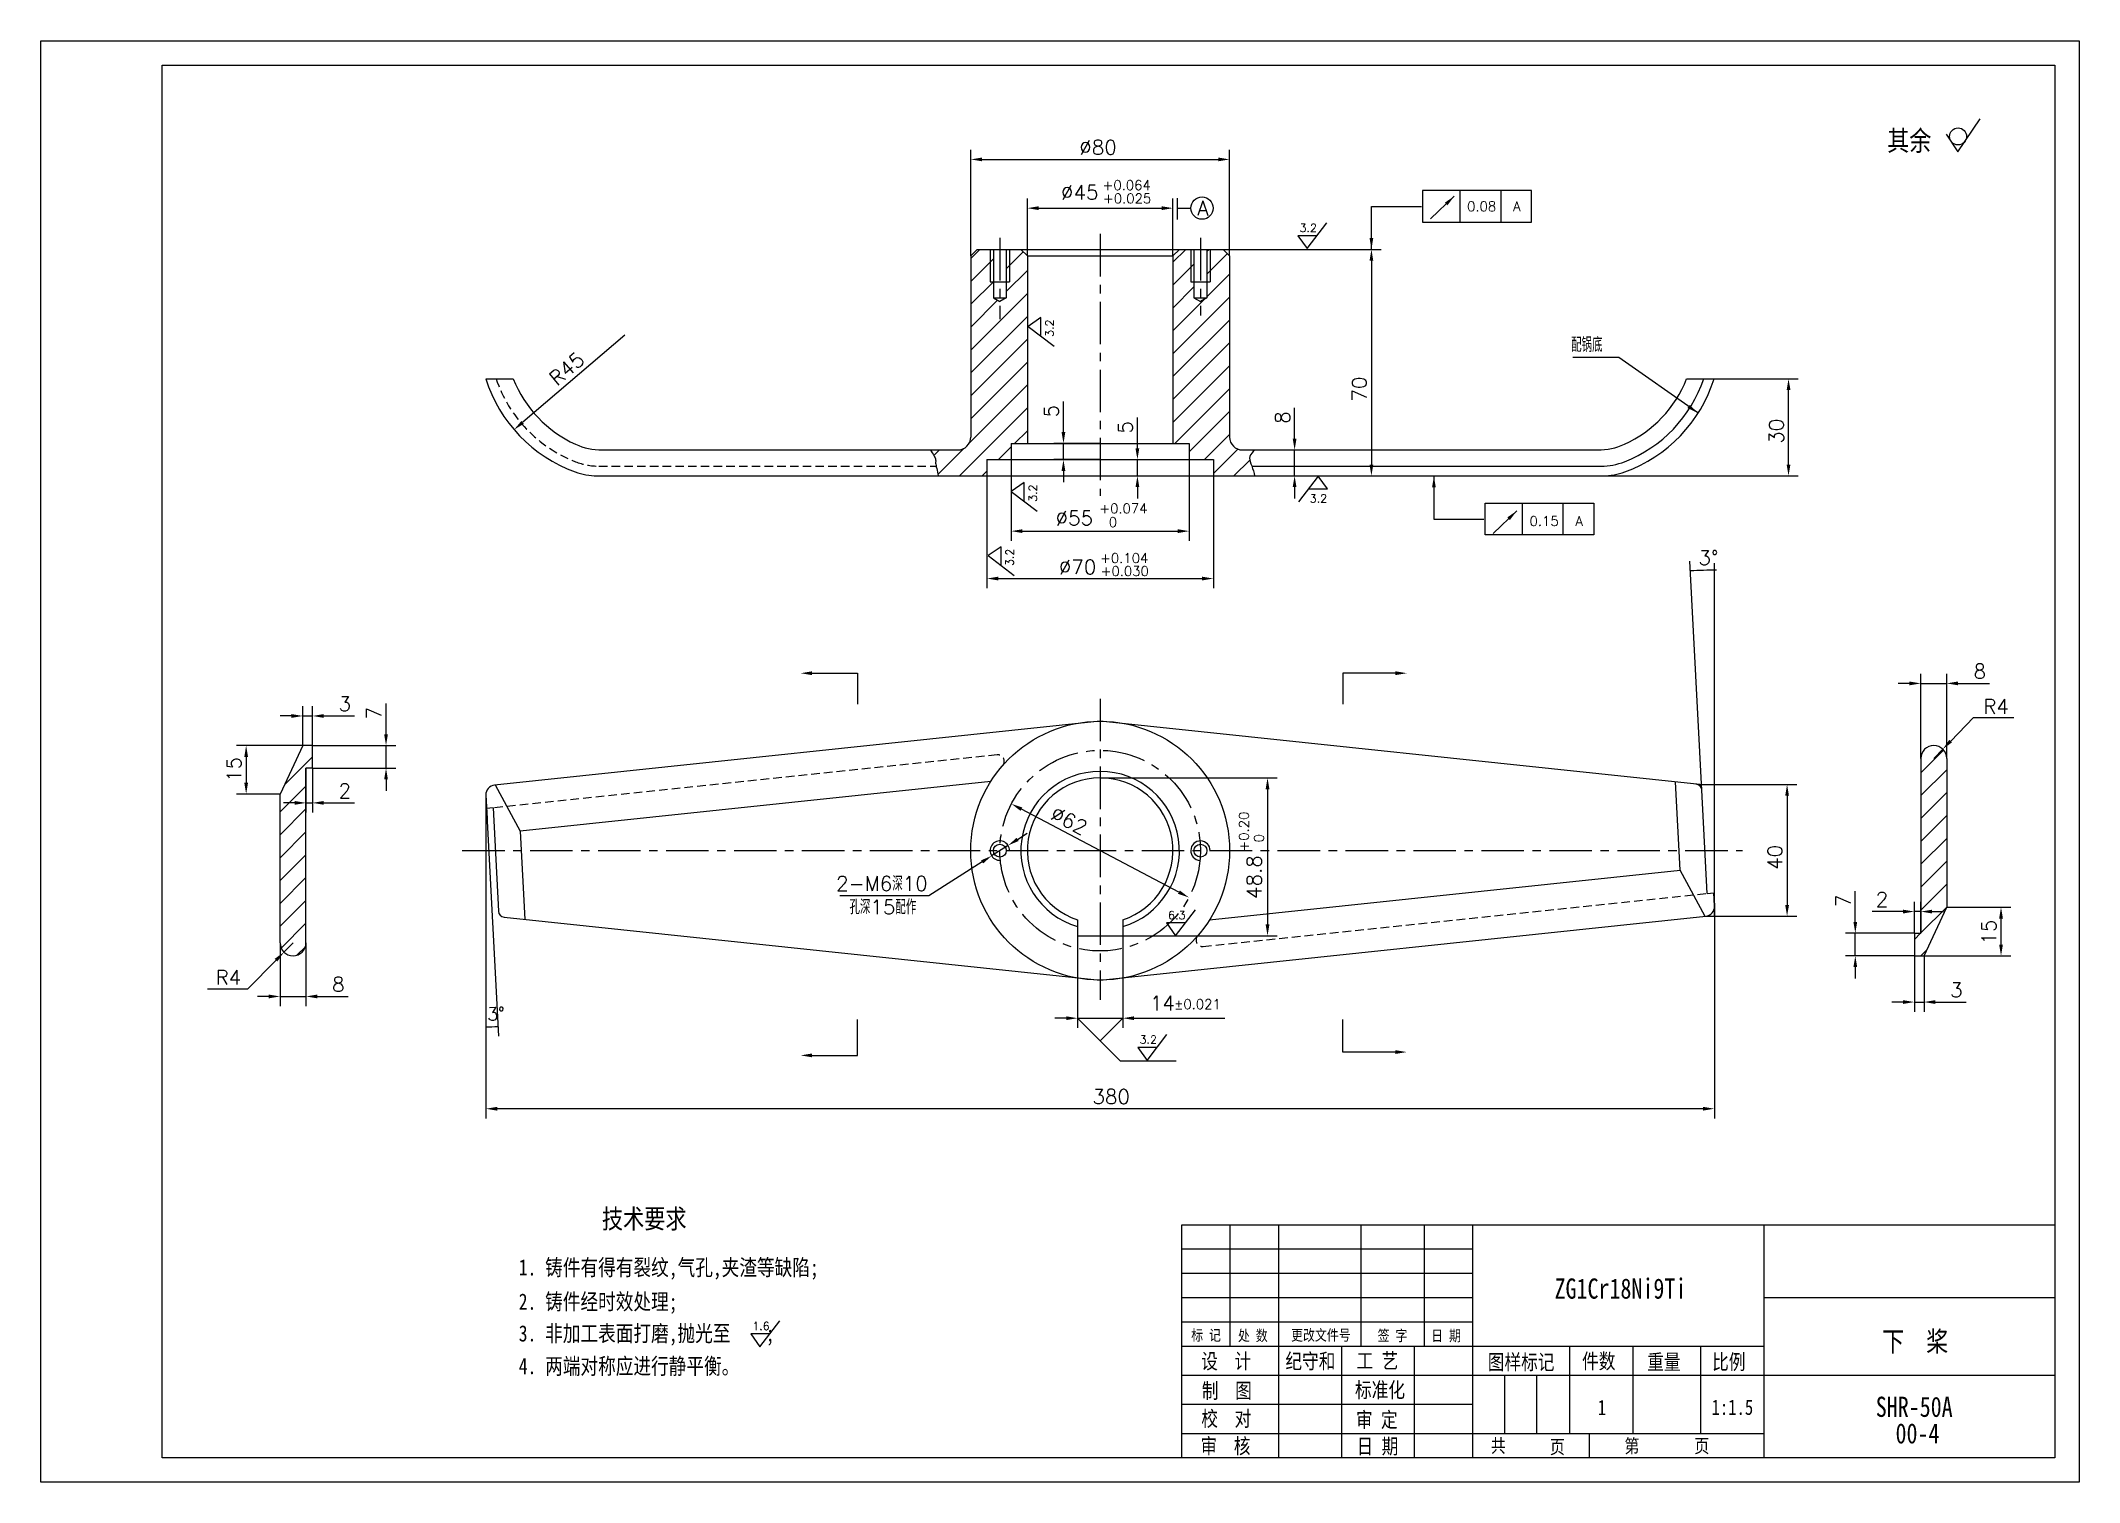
# Model space of a CAD drawing. Extents: x 63 to 693, y 199 to 644.
import ezdxf

# ---------------------------------------------------------------- set-up
doc = ezdxf.new("R2010")
doc.units = 0
doc.header["$LTSCALE"] = 10.5
doc.header["$MEASUREMENT"] = 0
doc.linetypes.add('CENTER', pattern=[2, 1.25, -0.25, 0.25, -0.25])
doc.linetypes.add('HIDDEN', pattern=[0.375, 0.25, -0.125])
doc.layers.get('0').update_dxf_attribs({"color": 2, "linetype": 'CONTINUOUS'})
doc.layers.get('DEFPOINTS').update_dxf_attribs({"linetype": 'CONTINUOUS'})
for name, color, linetype in [('LINE_THIN', 2, 'CONTINUOUS'), ('PART', 3, 'CONTINUOUS'), ('SMPEN_THICK', 7, 'CONTINUOUS')]:
    doc.layers.add(name, color=color, linetype=linetype)
doc.styles.add('HZDX', font='', dxfattribs={"width": 0.8, "height": 0.5})
doc.styles.get("Standard").update_dxf_attribs({"font": 'txt.shx', "height": 4.5, "bigfont": 'gbcbig.shx'})
doc.styles.get('HZDX').set_extended_font_data('SimSun')
doc.dimstyles.new('HZDX', dxfattribs={"dimscale": 0, "dimtxt": 5, "dimasz": 3.5, "dimexe": 5.25, "dimexo": 0, "dimgap": 1.5, "dimtad": 1, "dimdec": 4, "dimdsep": 46, "dimtxsty": 'HZDX', "dimcen": 0.09, "dimclrd": 2, "dimclre": 2, "dimclrt": 2, "dimadec": 0, "dimazin": 0, "dimtol": 1, "dimtp": 0.2, "dimtfac": 0.66667, "dimtdec": 4, "dimtmove": 0, "dimatfit": 1, "dimfxl": 1, "dimtvp": 5, "dimtolj": 1, "dimarcsym": 0})

msp = doc.modelspace()

# ---------------------------------------------------------------- texts
at = {"color": 2, "linetype": 'ByBlock', "attachment_point": 5}
for s, insert, char_height in [('0.08', (508.50242, 593.01638), 3), ('A', (519.35987, 593.01638), 3), ('3.2', (454.91562, 586.36568), 2.5), ('3.2', (458.06779, 502.70688), 2.5), ('0.15', (527.8187, 495.75941), 3), ('A', (538.67615, 495.75941), 3), ('\\A1;R4', (667.50591, 438.46383), 4.5), ('6.3', (414.28773, 373.96701), 2.5), ('\\A1;R4', (121.20582, 354.73182), 4.5), ('3.2', (405.48238, 335.49746), 2.5), ('380', (394.03114, 317.8845), 4.5), ('1.6', (285.79279, 246.98329), 2.5)]:
    msp.add_mtext(s, dxfattribs=dict(at, insert=insert, char_height=char_height))
for s, insert, char_height, rotation in [('3.2', (374.96145, 555.3608), 2.5, 90), ('3.2', (369.79166, 504.38186), 2.5, 90), ('3.2', (362.64737, 484.53852), 2.5, 90), ('3%%d', (203.88646, 343.47426), 4, 2)]:
    msp.add_mtext(s, dxfattribs=dict(at, insert=insert, char_height=char_height, rotation=rotation))
at = {"layer": 'SMPEN_THICK', "style": 'HZDX', "width": 0.8}
for s, height, p in [('其余', 6.237, (633.88745, 610.19672)), ('技术要求', 6, (236.60293, 277.13255)), ('1. 铸件有得有裂纹,气孔,夹渣等缺陷;', 5, (210.92356, 262.5937)), ('ZG1Cr18Ni9Ti', 6.237, (531.04994, 255.43848)), ('2. 铸件经时效处理;', 5, (210.92356, 252.02357)), ('3. 非加工表面打磨,抛光至    ;', 5, (210.92356, 242.21103)), ('标 记', 3.375, (418.74625, 242.46212)), ('处 数', 3.375, (433.19645, 242.35403)), ('更改文件号', 3.375, (449.6214, 242.47675)), ('签 字', 3.375, (476.37885, 242.34252)), ('日 期', 3.375, (492.91462, 242.31082)), ('下  桨', 6.237, (632.29616, 239.08513)), ('4. 两端对称应进行静平衡。', 5, (210.92356, 232.09776)), ('设  计', 4.725, (421.82473, 233.75103)), ('纪守和', 4.725, (447.8591, 233.75103)), ('工 艺', 4.725, (469.86302, 233.89112)), ('图样标记', 4.725, (510.40846, 233.47098)), ('件数', 4.725, (539.5474, 233.74877)), ('重量', 4.725, (559.68745, 233.50179)), ('比例', 4.725, (579.74418, 233.5326)), ('制  图', 4.725, (422.0464, 224.62037)), ('标准化', 4.725, (469.36882, 224.87224)), ('校  对', 4.725, (421.87661, 216.00092)), ('审 定', 4.725, (469.64675, 215.66725)), ('1', 4.725, (544.41252, 219.44094)), ('1:1.5', 4.725, (579.57831, 219.51377)), ('SHR-50A', 6.237, (630.32151, 218.89863)), ('00-4', 6.237, (636.43064, 210.68177)), ('审  核', 4.725, (421.62951, 207.53392)), ('日 期', 4.725, (469.87343, 207.45225)), ('共', 4.2525, (511.34523, 207.89537)), ('页', 4.2525, (529.60715, 207.4858)), ('第', 4.2525, (552.64945, 207.79469)), ('页', 4.2525, (574.25346, 207.79469))]:
    msp.add_text(s, height=height, dxfattribs=at).set_placement(p)
at = {"layer": 'SMPEN_THICK', "color": 2}
for s, height, p in [('∅45', 4.5, (378.51086, 595.11841)), ('+0.064', 3, (391.34984, 598.07052)), ('+0.025', 3, (391.48687, 593.96305)), ('∅55', 4.5, (376.84188, 494.43292)), ('+0.074', 3, (390.34188, 498.15248)), ('0', 3, (393.27029, 493.91519)), ('+0.104', 3, (390.59504, 482.81521)), ('∅70', 4.5, (377.84504, 479.32408)), ('+0.030', 3, (390.75573, 478.80634)), ('14', 4.5, (405.995, 344.49778)), ('%%p0.021', 3, (413.495, 344.95632))]:
    msp.add_text(s, height=height, dxfattribs=at).set_placement(p)
for s, height, p in [('+0.20', 3, (436.54033, 393.6179)), ('0', 3, (441.18889, 396.46849)), ('48.8', 4.5, (440.4425, 378.96794))]:
    msp.add_text(s, height=height, rotation=90, dxfattribs=at).set_placement(p)
at = {"layer": 'SMPEN_THICK', "insert": (420.6122, 594.70437), "char_height": 4.5, "width": 14.6827, "attachment_point": 1}
msp.add_mtext('A', dxfattribs=at)
at = {"layer": 'SMPEN_THICK', "color": 2, "insert": (545.88699, 550.25947), "char_height": 4.5, "attachment_point": 6}
msp.add_mtext('\\A1;配锅底', dxfattribs=at)
at = {"layer": 'SMPEN_THICK', "color": 4, "insert": (313.12612, 378.74345), "char_height": 4.5, "width": 35.4863, "attachment_point": 1}
msp.add_mtext('{\\C2;孔深15配作}', dxfattribs=at)

# ---------------------------------------------------------------- blocks, each defined once
blk = doc.blocks.new('*D1')
at = {"layer": 'DEFPOINTS', "color": 0, "transparency": 16777216}
for p in [(430.61, 607.53), (350.61, 577.74), (430.61, 577.74)]:
    blk.add_point(p, dxfattribs=at)
at = {"layer": 'SMPEN_THICK', "color": 2, "lineweight": -2, "transparency": 16777216}
for p, q in [((350.61, 577.74), (350.61, 610.53)), ((354.11, 607.53), (427.11, 607.53)), ((430.61, 577.74), (430.61, 610.53))]:
    blk.add_line(p, q, dxfattribs=at)
at = {"layer": 'SMPEN_THICK', "color": 2, "transparency": 16777216}
for points in [[(354.11, 608.11), (354.11, 606.95), (350.61, 607.53)], [(427.11, 608.11), (427.11, 606.95), (430.61, 607.53)]]:
    blk.add_solid(points, dxfattribs=at)
at = {"layer": 'SMPEN_THICK', "color": 2, "transparency": 16777216, "insert": (389.96, 611.28), "char_height": 4.5, "attachment_point": 5}
blk.add_mtext('\\A1;%%c80', dxfattribs=at)
blk = doc.blocks.new('*D2')
at = {"layer": 'DEFPOINTS', "color": 0, "transparency": 16777216}
for p in [(428.61, 579.74), (438.33, 509.74), (474.45, 509.74)]:
    blk.add_point(p, dxfattribs=at)
at = {"layer": 'SMPEN_THICK', "color": 2, "lineweight": -2, "transparency": 16777216}
for p, q in [((428.61, 579.74), (477.45, 579.74)), ((474.45, 576.24), (474.45, 513.24)), ((438.33, 509.74), (477.45, 509.74))]:
    blk.add_line(p, q, dxfattribs=at)
at = {"layer": 'SMPEN_THICK', "color": 2, "transparency": 16777216}
for points in [[(473.87, 576.24), (475.03, 576.24), (474.45, 579.74)], [(473.87, 513.24), (475.03, 513.24), (474.45, 509.74)]]:
    blk.add_solid(points, dxfattribs=at)
at = {"layer": 'SMPEN_THICK', "color": 2, "transparency": 16777216, "insert": (470.7, 536.54), "char_height": 4.5, "attachment_point": 5, "rotation": 90}
blk.add_mtext('\\A1;70', dxfattribs=at)
blk = doc.blocks.new('*D3')
at = {"color": 2, "linetype": 'ByBlock', "transparency": 16777216}
for p, q in [((585.94, 414.36), (615.91, 414.36)), ((612.91, 410.86), (612.91, 377.11)), ((587.76, 373.61), (615.91, 373.61))]:
    blk.add_line(p, q, dxfattribs=at)
for points in [[(612.33, 410.86), (613.5, 410.86), (612.91, 414.36)], [(612.33, 377.11), (613.5, 377.11), (612.91, 373.61)]]:
    blk.add_solid(points, dxfattribs=at)
at = {"layer": 'DEFPOINTS', "color": 0, "linetype": 'ByBlock', "transparency": 16777216}
for p in [(585.94, 414.36), (587.76, 373.61), (612.91, 373.61)]:
    blk.add_point(p, dxfattribs=at)
at = {"color": 2, "linetype": 'ByBlock', "transparency": 16777216, "insert": (609.16, 391.82), "char_height": 4.5, "attachment_point": 5, "rotation": 90}
blk.add_mtext('\\A1;40', dxfattribs=at)
blk = doc.blocks.new('*D4')
at = {"color": 2, "linetype": 'ByBlock', "transparency": 16777216}
for p, q in [((644.24, 422.39), (644.24, 448.59)), ((652.24, 422.39), (652.24, 448.59)), ((640.74, 445.59), (637.24, 445.59)), ((644.24, 445.59), (652.24, 445.59)), ((655.74, 445.59), (665.47, 445.59))]:
    blk.add_line(p, q, dxfattribs=at)
for points in [[(640.74, 446.17), (640.74, 445), (644.24, 445.59)], [(655.74, 446.17), (655.74, 445), (652.24, 445.59)]]:
    blk.add_solid(points, dxfattribs=at)
at = {"layer": 'DEFPOINTS', "color": 0, "linetype": 'ByBlock', "transparency": 16777216}
for p in [(652.24, 445.59), (644.24, 422.39), (652.24, 422.39)]:
    blk.add_point(p, dxfattribs=at)
at = {"color": 2, "linetype": 'ByBlock', "transparency": 16777216, "insert": (662.47, 449.34), "char_height": 4.5, "attachment_point": 5}
blk.add_mtext('\\A1;8', dxfattribs=at)
blk = doc.blocks.new('*D5')
at = {"color": 2, "linetype": 'ByBlock', "transparency": 16777216}
for p, q in [((642.24, 368.39), (642.24, 378.07)), ((644.24, 368.39), (644.24, 378.07)), ((638.74, 375.07), (629.24, 375.07)), ((644.24, 375.07), (642.24, 375.07)), ((647.74, 375.07), (651.24, 375.07))]:
    blk.add_line(p, q, dxfattribs=at)
for points in [[(638.74, 375.65), (638.74, 374.48), (642.24, 375.07)], [(647.74, 375.65), (647.74, 374.48), (644.24, 375.07)]]:
    blk.add_solid(points, dxfattribs=at)
at = {"layer": 'DEFPOINTS', "color": 0, "linetype": 'ByBlock', "transparency": 16777216}
for p in [(644.24, 375.07), (642.24, 368.39), (644.24, 368.39)]:
    blk.add_point(p, dxfattribs=at)
at = {"color": 2, "linetype": 'ByBlock', "transparency": 16777216, "insert": (632.24, 378.82), "char_height": 4.5, "attachment_point": 5}
blk.add_mtext('\\A1;2', dxfattribs=at)
blk = doc.blocks.new('*D6')
at = {"color": 2, "linetype": 'ByBlock', "transparency": 16777216}
for p, q in [((145.17, 419.39), (145.17, 405.66)), ((147.17, 419.39), (147.17, 405.66)), ((141.67, 408.66), (138.17, 408.66)), ((145.17, 408.66), (147.17, 408.66)), ((150.67, 408.66), (160.17, 408.66))]:
    blk.add_line(p, q, dxfattribs=at)
for points in [[(141.67, 409.24), (141.67, 408.08), (145.17, 408.66)], [(150.67, 409.24), (150.67, 408.08), (147.17, 408.66)]]:
    blk.add_solid(points, dxfattribs=at)
at = {"layer": 'DEFPOINTS', "color": 0, "linetype": 'ByBlock', "transparency": 16777216}
for p in [(145.17, 419.39), (147.17, 419.39), (145.17, 408.66)]:
    blk.add_point(p, dxfattribs=at)
at = {"color": 2, "linetype": 'ByBlock', "transparency": 16777216, "insert": (157.17, 412.41), "char_height": 4.5, "attachment_point": 5}
blk.add_mtext('\\A1;2', dxfattribs=at)
blk = doc.blocks.new('*D7')
at = {"color": 2, "linetype": 'ByBlock', "transparency": 16777216}
for p, q in [((137.17, 365.39), (137.17, 345.84)), ((145.17, 365.39), (145.17, 345.84)), ((133.67, 348.84), (130.17, 348.84)), ((137.17, 348.84), (145.17, 348.84)), ((148.67, 348.84), (158.17, 348.84))]:
    blk.add_line(p, q, dxfattribs=at)
for points in [[(133.67, 349.42), (133.67, 348.25), (137.17, 348.84)], [(148.67, 349.42), (148.67, 348.25), (145.17, 348.84)]]:
    blk.add_solid(points, dxfattribs=at)
at = {"layer": 'DEFPOINTS', "color": 0, "linetype": 'ByBlock', "transparency": 16777216}
for p in [(137.17, 365.39), (145.17, 365.39), (145.17, 348.84)]:
    blk.add_point(p, dxfattribs=at)
at = {"color": 2, "linetype": 'ByBlock', "transparency": 16777216, "insert": (155.17, 352.59), "char_height": 4.5, "attachment_point": 5}
blk.add_mtext('\\A1;8', dxfattribs=at)
blk = doc.blocks.new('*D8')
at = {"color": 2, "linetype": 'ByBlock', "transparency": 16777216}
for p, q in [((379.27, 523.24), (379.27, 532.74)), ((390.61, 519.74), (376.27, 519.74)), ((379.27, 514.74), (379.27, 519.74)), ((390.61, 514.74), (376.27, 514.74)), ((379.27, 511.24), (379.27, 507.74))]:
    blk.add_line(p, q, dxfattribs=at)
for points in [[(378.69, 523.24), (379.85, 523.24), (379.27, 519.74)], [(378.69, 511.24), (379.85, 511.24), (379.27, 514.74)]]:
    blk.add_solid(points, dxfattribs=at)
at = {"layer": 'DEFPOINTS', "color": 0, "linetype": 'ByBlock', "transparency": 16777216}
for p in [(390.61, 519.74), (379.27, 514.74), (390.61, 514.74)]:
    blk.add_point(p, dxfattribs=at)
at = {"color": 2, "linetype": 'ByBlock', "transparency": 16777216, "insert": (375.52, 529.74), "char_height": 4.5, "attachment_point": 5, "rotation": 90}
blk.add_mtext('\\A1;5', dxfattribs=at)
blk = doc.blocks.new('*D9')
at = {"color": 2, "linetype": 'ByBlock', "transparency": 16777216}
for p, q in [((402.13, 518.24), (402.13, 527.74)), ((390.61, 514.74), (405.13, 514.74)), ((402.13, 509.74), (402.13, 514.74)), ((390.61, 509.74), (405.13, 509.74)), ((402.13, 506.24), (402.13, 502.74))]:
    blk.add_line(p, q, dxfattribs=at)
for points in [[(401.54, 518.24), (402.71, 518.24), (402.13, 514.74)], [(401.54, 506.24), (402.71, 506.24), (402.13, 509.74)]]:
    blk.add_solid(points, dxfattribs=at)
at = {"layer": 'DEFPOINTS', "color": 0, "linetype": 'ByBlock', "transparency": 16777216}
for p in [(390.61, 514.74), (390.61, 509.74), (402.13, 509.74)]:
    blk.add_point(p, dxfattribs=at)
at = {"color": 2, "linetype": 'ByBlock', "transparency": 16777216, "insert": (398.38, 524.74), "char_height": 4.5, "attachment_point": 5, "rotation": 90}
blk.add_mtext('\\A1;5', dxfattribs=at)
blk = doc.blocks.new('*D10')
at = {"color": 2, "linetype": 'ByBlock', "transparency": 16777216}
for p, q in [((642.24, 361.39), (642.24, 344.1)), ((645.24, 361.39), (645.24, 344.1)), ((638.74, 347.1), (635.24, 347.1)), ((642.24, 347.1), (645.24, 347.1)), ((648.74, 347.1), (658.24, 347.1))]:
    blk.add_line(p, q, dxfattribs=at)
for points in [[(638.74, 347.69), (638.74, 346.52), (642.24, 347.1)], [(648.74, 347.69), (648.74, 346.52), (645.24, 347.1)]]:
    blk.add_solid(points, dxfattribs=at)
at = {"layer": 'DEFPOINTS', "color": 0, "linetype": 'ByBlock', "transparency": 16777216}
for p in [(642.24, 361.39), (645.24, 361.39), (645.24, 347.1)]:
    blk.add_point(p, dxfattribs=at)
at = {"color": 2, "linetype": 'ByBlock', "transparency": 16777216, "insert": (655.24, 350.85), "char_height": 4.5, "attachment_point": 5}
blk.add_mtext('\\A1;3', dxfattribs=at)
blk = doc.blocks.new('*D11')
at = {"color": 2, "linetype": 'ByBlock', "transparency": 16777216}
for p, q in [((652.24, 376.39), (672.03, 376.39)), ((669.03, 364.89), (669.03, 372.89)), ((645.24, 361.39), (672.03, 361.39))]:
    blk.add_line(p, q, dxfattribs=at)
for points in [[(668.45, 372.89), (669.62, 372.89), (669.03, 376.39)], [(668.45, 364.89), (669.62, 364.89), (669.03, 361.39)]]:
    blk.add_solid(points, dxfattribs=at)
at = {"layer": 'DEFPOINTS', "color": 0, "linetype": 'ByBlock', "transparency": 16777216}
for p in [(652.24, 376.39), (669.03, 376.39), (645.24, 361.39)]:
    blk.add_point(p, dxfattribs=at)
at = {"color": 2, "linetype": 'ByBlock', "transparency": 16777216, "insert": (665.28, 368.72), "char_height": 4.5, "attachment_point": 5, "rotation": 90}
blk.add_mtext('\\A1;15', dxfattribs=at)
blk = doc.blocks.new('*D12')
at = {"color": 2, "linetype": 'ByBlock', "transparency": 16777216}
for p, q in [((140.67, 435.52), (137.17, 435.52)), ((144.17, 426.39), (144.17, 438.52)), ((144.17, 435.52), (147.17, 435.52)), ((147.17, 426.39), (147.17, 438.52)), ((150.67, 435.52), (160.17, 435.52))]:
    blk.add_line(p, q, dxfattribs=at)
for points in [[(140.67, 436.1), (140.67, 434.93), (144.17, 435.52)], [(150.67, 436.1), (150.67, 434.93), (147.17, 435.52)]]:
    blk.add_solid(points, dxfattribs=at)
at = {"layer": 'DEFPOINTS', "color": 0, "linetype": 'ByBlock', "transparency": 16777216}
for p in [(147.17, 435.52), (144.17, 426.39), (147.17, 426.39)]:
    blk.add_point(p, dxfattribs=at)
at = {"color": 2, "linetype": 'ByBlock', "transparency": 16777216, "insert": (157.17, 439.27), "char_height": 4.5, "attachment_point": 5}
blk.add_mtext('\\A1;3', dxfattribs=at)
blk = doc.blocks.new('*D13')
at = {"color": 2, "linetype": 'ByBlock', "transparency": 16777216}
for p, q in [((144.17, 426.39), (123.68, 426.39)), ((126.68, 422.89), (126.68, 414.89)), ((137.17, 411.39), (123.68, 411.39))]:
    blk.add_line(p, q, dxfattribs=at)
for points in [[(126.1, 422.89), (127.26, 422.89), (126.68, 426.39)], [(126.1, 414.89), (127.26, 414.89), (126.68, 411.39)]]:
    blk.add_solid(points, dxfattribs=at)
at = {"layer": 'DEFPOINTS', "color": 0, "linetype": 'ByBlock', "transparency": 16777216}
for p in [(144.17, 426.39), (126.68, 411.39), (137.17, 411.39)]:
    blk.add_point(p, dxfattribs=at)
at = {"color": 2, "linetype": 'ByBlock', "transparency": 16777216, "insert": (122.93, 419), "char_height": 4.5, "attachment_point": 5, "rotation": 90}
blk.add_mtext('\\A1;15', dxfattribs=at)
blk = doc.blocks.new('*D14')
at = {"color": 2, "linetype": 'ByBlock', "transparency": 16777216}
for p, q in [((450.71, 521.24), (450.71, 530.74)), ((438.19, 517.74), (453.71, 517.74)), ((450.71, 509.74), (450.71, 517.74)), ((438.33, 509.74), (453.71, 509.74)), ((450.71, 506.24), (450.71, 502.74))]:
    blk.add_line(p, q, dxfattribs=at)
for points in [[(450.12, 521.24), (451.29, 521.24), (450.71, 517.74)], [(450.12, 506.24), (451.29, 506.24), (450.71, 509.74)]]:
    blk.add_solid(points, dxfattribs=at)
at = {"layer": 'DEFPOINTS', "color": 0, "linetype": 'ByBlock', "transparency": 16777216}
for p in [(438.19, 517.74), (438.33, 509.74), (450.71, 509.74)]:
    blk.add_point(p, dxfattribs=at)
at = {"color": 2, "linetype": 'ByBlock', "transparency": 16777216, "insert": (446.96, 527.74), "char_height": 4.5, "attachment_point": 5, "rotation": 90}
blk.add_mtext('\\A1;8', dxfattribs=at)
blk = doc.blocks.new('*D15')
at = {"color": 2, "linetype": 'ByBlock', "transparency": 16777216}
for p, q in [((169.91, 429.89), (169.91, 439.39)), ((147.17, 426.39), (172.91, 426.39)), ((169.91, 419.39), (169.91, 426.39)), ((147.17, 419.39), (172.91, 419.39)), ((169.91, 415.89), (169.91, 412.39))]:
    blk.add_line(p, q, dxfattribs=at)
for points in [[(169.33, 429.89), (170.49, 429.89), (169.91, 426.39)], [(169.33, 415.89), (170.49, 415.89), (169.91, 419.39)]]:
    blk.add_solid(points, dxfattribs=at)
at = {"layer": 'DEFPOINTS', "color": 0, "linetype": 'ByBlock', "transparency": 16777216}
for p in [(147.17, 426.39), (147.17, 419.39), (169.91, 419.39)]:
    blk.add_point(p, dxfattribs=at)
at = {"color": 2, "linetype": 'ByBlock', "transparency": 16777216, "insert": (166.16, 436.39), "char_height": 4.5, "attachment_point": 5, "rotation": 90}
blk.add_mtext('\\A1;7', dxfattribs=at)
blk = doc.blocks.new('*D16')
at = {"color": 2, "linetype": 'ByBlock', "transparency": 16777216}
for p, q in [((623.99, 371.89), (623.99, 381.39)), ((642.24, 368.39), (620.99, 368.39)), ((623.99, 361.39), (623.99, 368.39)), ((642.24, 361.39), (620.99, 361.39)), ((623.99, 357.89), (623.99, 354.39))]:
    blk.add_line(p, q, dxfattribs=at)
for points in [[(623.41, 371.89), (624.58, 371.89), (623.99, 368.39)], [(623.41, 357.89), (624.58, 357.89), (623.99, 361.39)]]:
    blk.add_solid(points, dxfattribs=at)
at = {"layer": 'DEFPOINTS', "color": 0, "linetype": 'ByBlock', "transparency": 16777216}
for p in [(642.24, 368.39), (623.99, 361.39), (642.24, 361.39)]:
    blk.add_point(p, dxfattribs=at)
at = {"color": 2, "linetype": 'ByBlock', "transparency": 16777216, "insert": (620.24, 378.39), "char_height": 4.5, "attachment_point": 5, "rotation": 90}
blk.add_mtext('\\A1;7', dxfattribs=at)
blk = doc.blocks.new('*D17')
at = {"layer": 'DEFPOINTS', "color": 0, "transparency": 16777216}
for p in [(357.08, 392.29), (362.15, 395.5)]:
    blk.add_point(p, dxfattribs=at)
at = {"layer": 'SMPEN_THICK', "color": 2, "lineweight": -2, "transparency": 16777216}
for p, q in [((365.1, 397.37), (368.06, 399.25)), ((362.15, 395.5), (357.08, 392.29)), ((354.12, 390.41), (337.64, 379.97)), ((337.64, 379.97), (310.19, 379.97))]:
    blk.add_line(p, q, dxfattribs=at)
at = {"layer": 'SMPEN_THICK', "color": 2, "transparency": 16777216}
for points in [[(364.79, 397.87), (365.41, 396.88), (362.15, 395.5)], [(353.81, 390.91), (354.43, 389.92), (357.08, 392.29)]]:
    blk.add_solid(points, dxfattribs=at)
at = {"layer": 'SMPEN_THICK', "color": 2, "transparency": 16777216, "insert": (323.16, 383.72), "char_height": 4.5, "attachment_point": 5}
blk.add_mtext('\\A1;2-M6深10', dxfattribs=at)
blk = doc.blocks.new('*D18')
at = {"layer": 'DEFPOINTS', "color": 0, "transparency": 16777216}
for p in [(363.19, 408.35), (418.04, 379.44)]:
    blk.add_point(p, dxfattribs=at)
at = {"layer": 'SMPEN_THICK', "color": 2, "lineweight": -2, "transparency": 16777216}
blk.add_line((414.94, 381.07), (366.28, 406.71), dxfattribs=at)
at = {"layer": 'SMPEN_THICK', "color": 2, "transparency": 16777216}
for points in [[(366.55, 407.23), (366.01, 406.2), (363.19, 408.35)], [(415.21, 381.59), (414.67, 380.56), (418.04, 379.44)]]:
    blk.add_solid(points, dxfattribs=at)
at = {"layer": 'SMPEN_THICK', "color": 2, "transparency": 16777216, "insert": (381, 403.2), "char_height": 4.5, "attachment_point": 5, "rotation": 332.21151}
blk.add_mtext('\\A1;∅62', dxfattribs=at)
blk = doc.blocks.new('*D19')
at = {"layer": 'DEFPOINTS', "color": 0, "transparency": 16777216}
for p in [(243.69, 553.23), (209.47, 524)]:
    blk.add_point(p, dxfattribs=at)
at = {"layer": 'SMPEN_THICK', "color": 2, "lineweight": -2, "transparency": 16777216}
blk.add_line((243.69, 553.23), (212.14, 526.28), dxfattribs=at)
at = {"layer": 'SMPEN_THICK', "color": 2, "transparency": 16777216}
blk.add_solid([(211.76, 526.72), (212.51, 525.83), (209.47, 524)], dxfattribs=at)
at = {"layer": 'SMPEN_THICK', "color": 2, "transparency": 16777216, "insert": (225.75, 542.84), "char_height": 4.5, "attachment_point": 5, "rotation": 40.50839}
blk.add_mtext('\\A1;R45', dxfattribs=at)
blk = doc.blocks.new('*D20')
at = {"layer": 'DEFPOINTS', "color": 0, "transparency": 16777216}
for p in [(581.84, 572.74), (575.73, 480.49), (576.58, 412.6), (578.25, 380.7), (580.35, 378.83)]:
    blk.add_point(p, dxfattribs=at)
at = {"layer": 'SMPEN_THICK', "color": 2, "lineweight": -2, "transparency": 16777216}
blk.add_line((576.58, 412.6), (572.87, 483.38), dxfattribs=at)
blk.add_arc((580.1, 345.5), 135.06, 89.5594, 93, dxfattribs=at)
at = {"layer": 'SMPEN_THICK', "color": 2, "transparency": 16777216, "insert": (578.61, 484.43), "char_height": 4.5, "attachment_point": 5}
blk.add_mtext('\\A1;3°', dxfattribs=at)
blk = doc.blocks.new('*D21')
at = {"layer": 'DEFPOINTS', "color": 0, "transparency": 16777216}
for p in [(577.2, 539.74), (603.36, 539.74), (545.96, 509.74)]:
    blk.add_point(p, dxfattribs=at)
at = {"layer": 'SMPEN_THICK', "color": 2, "lineweight": -2, "transparency": 16777216}
for p, q in [((577.2, 539.74), (606.36, 539.74)), ((603.36, 513.24), (603.36, 536.24)), ((545.96, 509.74), (606.36, 509.74))]:
    blk.add_line(p, q, dxfattribs=at)
at = {"layer": 'SMPEN_THICK', "color": 2, "transparency": 16777216}
for points in [[(602.78, 536.24), (603.95, 536.24), (603.36, 539.74)], [(602.78, 513.24), (603.95, 513.24), (603.36, 509.74)]]:
    blk.add_solid(points, dxfattribs=at)
at = {"layer": 'SMPEN_THICK', "color": 2, "transparency": 16777216, "insert": (599.61, 523.53), "char_height": 4.5, "attachment_point": 5, "rotation": 90}
blk.add_mtext('\\A1;30', dxfattribs=at)

# ---------------------------------------------------------------- dimensions: what is measured, and where the dimension line sits
at = {"layer": 'SMPEN_THICK'}
dim = msp.add_linear_dim(base=(430.61137, 607.53013), p1=(350.61137, 577.73607), p2=(430.61137, 577.73607), text='%%c<>', dimstyle='HZDX', override={"dimscale": 1, "dimtxt": 3, "dimexe": 3, "dimtxsty": 'Standard', "dimtol": 0, "dimatfit": 2}, dxfattribs=at)
dim.commit()
dim.dimension.update_dxf_attribs({"geometry": '*D1', "text_midpoint": (389.96372, 607.53013), "dimtype": 160})
for base, p1, p2, override, picture, middle in [((474.45129, 509.73607), (428.61137, 579.73607), (438.33116, 509.73607), {"dimscale": 1, "dimtxt": 3, "dimexe": 3, "dimtxsty": 'Standard', "dimtol": 0, "dimatfit": 2}, '*D2', (474.45129, 536.54107)), ((603.36493, 539.73607), (545.95836, 509.73607), (577.19667, 539.73607), {"dimscale": 1, "dimtxt": 3, "dimexe": 3, "dimtoh": 1, "dimtxsty": 'Standard', "dimtol": 0}, '*D21', (603.36493, 523.53428)), ((379.27018, 514.73607), (390.61137, 519.73607), (390.61137, 514.73607), {"dimscale": 1, "dimtxt": 3, "dimexe": 3, "dimtxsty": 'Standard', "dimtol": 0}, '*D8', (379.27018, 529.73607)), ((450.70578, 509.73607), (438.18797, 517.73607), (438.33116, 509.73607), {"dimscale": 1, "dimtxt": 3, "dimexe": 3, "dimtxsty": 'Standard', "dimtol": 0}, '*D14', (450.70578, 527.73607)), ((402.12625, 509.73607), (390.61137, 514.73607), (390.61137, 509.73607), {"dimscale": 1, "dimtxt": 3, "dimexe": 3, "dimtxsty": 'Standard', "dimtol": 0}, '*D9', (402.12625, 524.73607)), ((169.91092, 419.39302), (147.1662, 426.39302), (147.1662, 419.39302), {"dimscale": 1, "dimtxt": 3, "dimexe": 3, "dimtxsty": 'Standard', "dimtol": 0}, '*D15', (169.91092, 436.39302)), ((126.68046, 411.39302), (144.1662, 426.39302), (137.1662, 411.39302), {"dimscale": 1, "dimtxt": 3, "dimexe": 3, "dimtxsty": 'Standard', "dimtol": 0}, '*D13', (126.68046, 419.00319)), ((623.99475, 361.39318), (642.24058, 368.39318), (642.24058, 361.39318), {"dimscale": 1, "dimtxt": 3, "dimexe": 3, "dimtxsty": 'Standard', "dimtol": 0}, '*D16', (623.99475, 378.39318)), ((669.03274, 376.39318), (645.24058, 361.39318), (652.24058, 376.39318), {"dimscale": 1, "dimtxt": 3, "dimexe": 3, "dimtxsty": 'Standard', "dimtol": 0}, '*D11', (669.03274, 368.72218))]:
    dim = msp.add_linear_dim(base=base, p1=p1, p2=p2, angle=90, dimstyle='HZDX', override=override, dxfattribs=at)
    dim.commit()
    dim.dimension.update_dxf_attribs({"geometry": picture, "text_midpoint": middle, "dimtype": 160})
dim = msp.add_angular_dim_2l(base=(575.72887, 480.49441), line1=((578.25197, 380.6985), (576.58025, 412.59686)), line2=((580.35267, 378.82941), (581.84386, 572.7384)), dimstyle='HZDX', override={"dimscale": 1, "dimtxt": 3, "dimexe": 3, "dimtoh": 1, "dimtxsty": 'Standard', "dimtol": 0}, dxfattribs=at)
dim.commit()
dim.dimension.update_dxf_attribs({"geometry": '*D20', "text_midpoint": (578.60909, 480.55686), "dimtype": 162})
dim = msp.add_radius_dim(center=(243.68885, 553.23459), mpoint=(209.47486, 524.00442), dimstyle='HZDX', override={"dimscale": 1, "dimtxt": 3, "dimexe": 3, "dimtoh": 1, "dimtxsty": 'Standard', "dimtol": 0}, dxfattribs=at)
dim.commit()
dim.dimension.update_dxf_attribs({"geometry": '*D19', "text_midpoint": (228.18856, 539.99217), "dimtype": 164})
for base, p1, p2, picture, middle in [((652.24058, 445.58724), (644.24058, 422.39302), (652.24058, 422.39302), '*D4', (662.46662, 445.58724)), ((147.1662, 435.51544), (144.1662, 426.39302), (147.1662, 426.39302), '*D12', (157.1662, 435.51544)), ((145.1662, 408.66039), (147.1662, 419.39302), (145.1662, 419.39302), '*D6', (157.1662, 408.66039)), ((644.24058, 375.06569), (642.24058, 368.39318), (644.24058, 368.39318), '*D5', (632.24058, 375.06569)), ((145.1662, 348.8357), (137.1662, 365.39318), (145.1662, 365.39318), '*D7', (155.1662, 348.8357)), ((645.24058, 347.10446), (642.24058, 361.39318), (645.24058, 361.39318), '*D10', (655.24058, 347.10446))]:
    dim = msp.add_linear_dim(base=base, p1=p1, p2=p2, dimstyle='HZDX', override={"dimscale": 1, "dimtxt": 3, "dimexe": 3, "dimtxsty": 'Standard', "dimtol": 0}, dxfattribs=at)
    dim.commit()
    dim.dimension.update_dxf_attribs({"geometry": picture, "text_midpoint": middle, "dimtype": 160})
dim = msp.add_linear_dim(base=(602.91379, 373.60839), p1=(575.94143, 414.36009), p2=(577.76425, 373.60839), angle=90, text='40', dimstyle='HZDX', override={"dimscale": 1, "dimtxt": 3, "dimexe": 3, "dimtxsty": 'Standard', "dimtol": 0}, dxfattribs=at)
dim.commit()
dim.dimension.update_dxf_attribs({"geometry": '*D3', "text_midpoint": (602.91379, 391.82333), "dimtype": 160, "insert": (-10, 0)})
dim = msp.add_diameter_dim_2p(p1=(418.03629, 379.44062), p2=(363.18646, 408.34558), dimstyle='HZDX', override={"dimscale": 1, "dimtxt": 3, "dimexe": 3, "dimtoh": 1, "dimtxsty": 'Standard', "dimtol": 0}, dxfattribs=at)
dim.commit()
dim.dimension.update_dxf_attribs({"geometry": '*D18', "text_midpoint": (379.2531, 399.87872), "dimtype": 163})
at = {"layer": 'SMPEN_THICK', "color": 4}
dim = msp.add_diameter_dim_2p(p1=(362.14538, 395.49896), p2=(357.07736, 392.28724), text='2-M6深10', dimstyle='HZDX', override={"dimscale": 1, "dimtxt": 3, "dimexe": 3, "dimtoh": 1, "dimtxsty": 'Standard', "dimtol": 0}, dxfattribs=at)
dim.commit()
dim.dimension.update_dxf_attribs({"geometry": '*D17', "text_midpoint": (323.16016, 379.96627), "dimtype": 163})

# ---------------------------------------------------------------- hatches: boundary and pattern name
at = {"layer": 'SMPEN_THICK'}
h = msp.add_hatch(dxfattribs=at)
h.set_pattern_fill('ANSI31', color=256, scale=40, style=0)
edge = h.paths.add_edge_path()
edge.add_arc((346.61137, 521.73607), 4, -90, 0, ccw=False)
edge.add_line((346.61137, 517.73607), (338.02582, 517.73607))
edge.add_spline(control_points=[(338.02582, 517.73607), (338.99344, 516.61428), (340.00572, 514.68971), (339.55596, 513.65072), (340.32687, 511.29916), (340.5608, 509.73607)], knot_values=[6.667161348, 6.667161348, 6.667161348, 6.667161348, 11.148527227, 13.633870813, 18.420115182, 18.420115182, 18.420115182, 18.420115182], degree=3, periodic=0)
edge.add_line((340.5608, 509.73607), (355.61137, 509.73607))
edge.add_line((355.61137, 509.73607), (355.61137, 514.73607))
edge.add_line((355.61137, 514.73607), (363.11137, 514.73607))
edge.add_line((363.11137, 514.73607), (363.11137, 519.73607))
edge.add_line((363.11137, 519.73607), (368.11137, 519.73607))
edge.add_line((368.11137, 519.73607), (368.11137, 577.73607))
edge.add_line((368.11137, 577.73607), (366.11137, 579.73607))
edge.add_line((366.11137, 579.73607), (362.61137, 579.73607))
edge.add_line((362.61137, 579.73607), (362.61137, 569.73607))
edge.add_line((362.61137, 569.73607), (361.61137, 569.73607))
edge.add_line((361.61137, 569.73607), (361.61137, 564.73607))
edge.add_line((361.61137, 564.73607), (359.61137, 563.58137))
edge.add_line((359.61137, 563.58137), (357.61137, 564.73607))
edge.add_line((357.61137, 564.73607), (357.61137, 569.73607))
edge.add_line((357.61137, 569.73607), (356.61137, 569.73607))
edge.add_line((356.61137, 569.73607), (356.61137, 579.73607))
edge.add_line((356.61137, 579.73607), (352.61137, 579.73607))
edge.add_line((352.61137, 579.73607), (350.61137, 577.73607))
edge.add_line((350.61137, 577.73607), (350.61137, 521.73607))
edge = h.paths.add_edge_path()
edge.add_line((413.11137, 519.73607), (418.11137, 519.73607))
edge.add_line((418.11137, 519.73607), (418.11137, 514.73607))
edge.add_line((418.11137, 514.73607), (425.61137, 514.73607))
edge.add_line((425.61137, 514.73607), (425.61137, 509.73607))
edge.add_line((425.61137, 509.73607), (438.33116, 509.73607))
edge.add_spline(control_points=[(438.33116, 509.73607), (438.01096, 511.76964), (435.91755, 515.77993), (437.28664, 516.26052), (438.18797, 517.73607)], knot_values=[4.235946327, 4.235946327, 4.235946327, 4.235946327, 10.706667585, 15.734127239, 15.734127239, 15.734127239, 15.734127239], degree=3, periodic=0)
edge.add_line((438.18797, 517.73607), (434.61137, 517.73607))
edge.add_arc((434.61137, 521.73607), 4, 180, 270, ccw=False)
edge.add_line((430.61137, 521.73607), (430.61137, 577.73607))
edge.add_line((430.61137, 577.73607), (428.61137, 579.73607))
edge.add_line((428.61137, 579.73607), (424.61137, 579.73607))
edge.add_line((424.61137, 579.73607), (424.61137, 569.73607))
edge.add_line((424.61137, 569.73607), (423.61137, 569.73607))
edge.add_line((423.61137, 569.73607), (423.61137, 564.73607))
edge.add_line((423.61137, 564.73607), (421.61137, 563.58137))
edge.add_line((421.61137, 563.58137), (419.61137, 564.73607))
edge.add_line((419.61137, 564.73607), (419.61137, 569.73607))
edge.add_line((419.61137, 569.73607), (418.61137, 569.73607))
edge.add_line((418.61137, 569.73607), (418.61137, 579.73607))
edge.add_line((418.61137, 579.73607), (415.11137, 579.73607))
edge.add_line((415.11137, 579.73607), (413.11137, 577.73607))
edge.add_line((413.11137, 577.73607), (413.11137, 519.73607))
h.paths.add_polyline_path([(357.61137, 579.73607), (356.61137, 579.73607), (356.61137, 569.73607), (357.61137, 569.73607)], flags=17)
h.paths.add_polyline_path([(362.61137, 579.73607), (361.61137, 579.73607), (361.61137, 569.73607), (362.61137, 569.73607)], flags=16)
h.paths.add_polyline_path([(418.61137, 569.73607), (419.61137, 569.73607), (419.61137, 579.73607), (418.61137, 579.73607)], flags=16)
h.paths.add_polyline_path([(424.61137, 579.73607), (423.61137, 579.73607), (423.61137, 569.73607), (424.61137, 569.73607)], flags=16)
h = msp.add_hatch(dxfattribs=at)
h.set_pattern_fill('ANSI31', color=256, scale=40, style=0)
h.paths.add_polyline_path([(145.1662, 419.39302), (147.1662, 419.39302), (147.1662, 426.39302), (144.1662, 426.39302), (137.1662, 411.39302), (137.1662, 365.39318, 0.414213562), (141.1662, 361.39318, 0.414213562), (145.1662, 365.39318)])
h = msp.add_hatch(dxfattribs=at)
h.set_pattern_fill('ANSI31', color=256, scale=40, style=0)
h.paths.add_polyline_path([(652.24058, 422.39302, 0.414213562), (648.24058, 426.39302, 0.414213562), (644.24058, 422.39302), (644.24058, 368.39318), (642.24058, 368.39318), (642.24058, 361.39318), (645.24058, 361.39318), (652.24058, 376.39318)])

# ---------------------------------------------------------------- linework, layer by layer
at = {"color": 2, "linetype": 'ByBlock'}
for p, q in [((368.11137, 577.73607), (368.11137, 595.46305)), ((371.61137, 592.46305), (409.61137, 592.46305)), ((413.11137, 577.73607), (413.11137, 595.46305)), ((363.11137, 514.73607), (363.11137, 489.64362)), ((418.11137, 514.73607), (418.11137, 489.64362)), ((355.61137, 509.73607), (355.61137, 474.99163)), ((425.61137, 509.73607), (425.61137, 474.99163)), ((366.61137, 492.64362), (414.61137, 492.64362)), ((359.11137, 477.99163), (422.11137, 477.99163)), ((653.4697, 427.76948), (660.55924, 435.05878)), ((648.24058, 422.39302), (651.02944, 425.26046)), ((390.61137, 416.3931), (445.33865, 416.3931)), ((200.76112, 411.03569), (200.76112, 311.1345)), ((442.33865, 412.8931), (442.33865, 371.0931)), ((200.97903, 406.87788), (204.66371, 336.56998)), ((580.46162, 376.75051), (580.46162, 311.1345)), ((383.61137, 367.5931), (383.61137, 339.11536)), ((390.61137, 367.5931), (445.33865, 367.5931)), ((397.61137, 367.5931), (397.61137, 339.11536)), ((135.90513, 360.04798), (127.11926, 351.12161)), ((141.1662, 365.39318), (138.3603, 362.54241)), ((380.11137, 342.11536), (376.61137, 342.11536)), ((383.61137, 342.11536), (397.61137, 342.11536)), ((401.11137, 342.11536), (429.11137, 342.11536)), ((576.96162, 314.1345), (204.26112, 314.1345))]:
    msp.add_line(p, q, dxfattribs=at)
msp.add_arc((200.76112, 411.03569), 71.5679, 270, 273, dxfattribs=at)
for points in [[(371.61137, 593.04638), (371.61137, 591.87972), (368.11137, 592.46305)], [(409.61137, 593.04638), (409.61137, 591.87972), (413.11137, 592.46305)], [(366.61137, 493.22695), (366.61137, 492.06028), (363.11137, 492.64362)], [(414.61137, 493.22695), (414.61137, 492.06028), (418.11137, 492.64362)], [(359.11137, 478.57496), (359.11137, 477.4083), (355.61137, 477.99163)], [(422.11137, 478.57496), (422.11137, 477.4083), (425.61137, 477.99163)], [(653.05153, 428.17619), (653.88787, 427.36277), (651.02944, 425.26046)], [(441.75532, 412.8931), (442.92198, 412.8931), (442.33865, 416.3931)], [(441.75532, 371.0931), (442.92198, 371.0931), (442.33865, 367.5931)], [(135.4894, 360.45718), (136.32087, 359.63879), (138.3603, 362.54241)], [(380.11137, 342.69869), (380.11137, 341.53202), (383.61137, 342.11536)], [(401.11137, 342.69869), (401.11137, 341.53202), (397.61137, 342.11536)], [(204.26112, 314.71784), (204.26112, 313.55117), (200.76112, 314.1345)], [(576.96162, 314.71784), (576.96162, 313.55117), (580.46162, 314.1345)]]:
    msp.add_solid(points, dxfattribs=at)
at = {"layer": 'DEFPOINTS', "color": 0, "linetype": 'ByBlock'}
for p in [(413.11137, 592.46305), (368.11137, 577.73607), (413.11137, 577.73607), (363.11137, 514.73607), (418.11137, 514.73607), (355.61137, 509.73607), (425.61137, 509.73607), (418.11137, 492.64362), (425.61137, 477.99163), (579.56322, 438.2173), (648.24058, 422.39302), (651.02944, 425.26046), (390.61137, 416.3931), (200.76112, 411.03569), (200.76112, 411.03569), (200.76112, 411.03569), (579.56322, 393.8931), (202.58394, 376.25421), (580.46162, 376.75051), (580.46162, 376.75051), (580.46162, 376.75051), (580.46162, 376.75051), (580.46162, 376.75051), (383.61137, 367.5931), (390.61137, 367.5931), (397.61137, 367.5931), (442.33865, 367.5931), (138.3603, 362.54241), (141.1662, 365.39318), (397.61137, 342.11536), (202.01016, 339.47869), (200.76112, 314.1345), (200.76112, 311.1345)]:
    msp.add_point(p, dxfattribs=at)
at = {"layer": 'LINE_THIN', "linetype": 'Continuous'}
for p, q in [((63.20259, 198.70012), (63.20259, 644.20012)), ((63.20259, 644.20012), (693.20258, 644.20012)), ((693.20258, 644.20012), (693.20258, 198.70012)), ((693.20258, 198.70012), (63.20259, 198.70012))]:
    msp.add_line(p, q, dxfattribs=at)
at = {"layer": 'PART', "linetype": 'Continuous'}
for p, q in [((430.70258, 278.20012), (430.70258, 240.70012)), ((445.70258, 278.20012), (445.70258, 206.20012)), ((471.20258, 278.20012), (471.20258, 240.70012)), ((490.70258, 278.20012), (490.70258, 240.70012)), ((505.70258, 278.20012), (505.70258, 206.20012)), ((595.70258, 278.20012), (595.70258, 206.20012)), ((685.70258, 255.70012), (595.70258, 255.70012)), ((465.20258, 240.70012), (465.20258, 206.20012)), ((487.70258, 240.70012), (487.70258, 206.20012)), ((535.70258, 240.70012), (535.70258, 213.70012)), ((555.20258, 240.70012), (555.20258, 213.70012)), ((576.20258, 240.70012), (576.20258, 213.70012)), ((515.60258, 231.70012), (515.60258, 213.70012)), ((525.50258, 231.70012), (525.50258, 213.70012)), ((685.70258, 231.70012), (595.70258, 231.70012)), ((541.70258, 213.70012), (541.70258, 206.20012))]:
    msp.add_line(p, q, dxfattribs=at)
at = {"layer": 'SMPEN_THICK', "color": 4}
for p, q in [((100.70259, 206.20012), (100.70259, 636.70012)), ((100.70259, 636.70012), (685.70258, 636.70012)), ((685.70258, 636.70012), (685.70258, 206.20012)), ((414.3674, 595.53685), (414.3674, 588.95908)), ((350.61137, 577.73607), (352.61137, 579.73607)), ((352.61137, 579.73607), (428.61137, 579.73607)), ((357.61137, 579.73607), (357.61137, 564.73607)), ((361.61137, 579.73607), (361.61137, 564.73607)), ((366.11137, 579.73607), (366.11137, 579.73607)), ((366.11137, 579.73607), (368.11137, 577.73607)), ((413.11137, 577.73607), (415.11137, 579.73607)), ((415.11137, 579.73607), (415.11137, 579.73607)), ((419.61137, 579.73607), (419.61137, 564.73607)), ((423.61137, 579.73607), (423.61137, 564.73607)), ((428.61137, 579.73607), (430.61137, 577.73607)), ((350.61137, 577.73607), (350.61137, 521.73607)), ((368.11137, 577.73607), (368.11137, 519.73607)), ((368.11137, 577.73607), (413.11137, 577.73607)), ((413.11137, 577.73607), (413.11137, 519.73607)), ((430.61137, 577.73607), (430.61137, 521.73607)), ((356.61137, 569.73607), (362.61137, 569.73607)), ((418.61137, 569.73607), (424.61137, 569.73607)), ((357.61137, 564.73607), (361.61137, 564.73607)), ((357.61137, 564.73607), (359.61137, 563.58137)), ((361.61137, 564.73607), (359.61137, 563.58137)), ((419.61137, 564.73607), (423.61137, 564.73607)), ((419.61137, 564.73607), (421.61137, 563.58137)), ((423.61137, 564.73607), (421.61137, 563.58137)), ((200.76112, 539.73607), (209.23904, 539.73607)), ((571.87476, 539.73607), (580.35267, 539.73607)), ((236.70346, 517.73607), (346.61137, 517.73607)), ((363.11137, 519.73607), (418.11137, 519.73607)), ((363.11137, 519.73607), (363.11137, 514.73607)), ((418.11137, 519.73607), (418.11137, 514.73607)), ((434.61137, 517.73607), (544.41033, 517.73607)), ((355.61137, 514.73607), (425.61137, 514.73607)), ((355.61137, 514.73607), (355.61137, 509.73607)), ((425.61137, 514.73607), (425.61137, 509.73607)), ((437.46974, 512.73607), (545.41309, 512.73607)), ((235.15543, 509.73607), (545.95836, 509.73607)), ((315.61055, 448.7383), (315.61055, 439.20731)), ((465.61219, 448.7383), (465.61219, 439.20731)), ((390.61137, 433.8931), (203.4585, 414.17781)), ((575.94143, 414.36009), (390.61137, 433.8931)), ((144.1662, 426.39302), (137.1662, 411.39302)), ((147.1662, 426.39302), (144.1662, 426.39302)), ((147.1662, 419.39302), (147.1662, 426.39302)), ((644.24058, 422.39302), (644.24058, 368.39318)), ((648.24058, 426.39302), (648.24058, 426.39302)), ((652.24058, 422.39302), (652.24058, 376.39318)), ((145.1662, 365.39318), (145.1662, 419.39302)), ((147.1662, 419.39302), (145.1662, 419.39302)), ((137.1662, 365.39318), (137.1662, 411.39302)), ((200.76112, 411.03569), (201.13625, 403.87785)), ((203.59979, 414.1927), (211.35704, 399.92687)), ((356.78818, 415.24705), (211.35704, 399.92687)), ((569.86571, 387.85933), (568.4354, 415.1512)), ((578.25197, 380.6985), (576.58025, 412.59686)), ((202.97077, 407.0877), (200.97903, 406.87788)), ((202.97077, 407.0877), (204.6425, 375.18934)), ((211.35704, 399.92687), (212.78734, 372.635)), ((424.43457, 372.53914), (569.86571, 387.85933)), ((577.62296, 373.5935), (569.86571, 387.85933)), ((578.25197, 380.6985), (580.24372, 380.90832)), ((580.24372, 380.90832), (580.46162, 376.75051)), ((580.46162, 376.75051), (580.24372, 380.90832)), ((204.6272, 375.48127), (204.6425, 375.18934)), ((206.43013, 373.30502), (390.61137, 353.8931)), ((383.61137, 372.50969), (383.61137, 367.5931)), ((390.61137, 353.8931), (577.76425, 373.60839)), ((397.61137, 372.50969), (397.61137, 367.5931)), ((645.24058, 361.39318), (652.24058, 376.39318)), ((383.61137, 367.5931), (397.61137, 367.5931)), ((642.24058, 368.39318), (642.24058, 361.39318)), ((642.24058, 368.39318), (644.24058, 368.39318)), ((141.1662, 361.39318), (141.1662, 361.39318)), ((642.24058, 361.39318), (645.24058, 361.39318)), ((315.61055, 330.62791), (315.61055, 341.76282)), ((465.61219, 331.65008), (465.61219, 341.76282)), ((415.70258, 278.20012), (415.70258, 206.20012)), ((685.70258, 278.20012), (415.70258, 278.20012)), ((685.70258, 206.20012), (100.70259, 206.20012))]:
    msp.add_line(p, q, dxfattribs=at)
at = {"layer": 'SMPEN_THICK'}
for p, q in [((655.72922, 609.82653), (662.62767, 620.11694)), ((652.06033, 615.36762), (655.72922, 609.82653)), ((414.3674, 592.48294), (418.65567, 592.48294)), ((523.88826, 597.91926), (490.26517, 597.91926)), ((490.26517, 597.91926), (490.26517, 588.11823)), ((501.82311, 597.91926), (501.82311, 588.11823)), ((514.43176, 597.91926), (514.43176, 588.11823)), ((523.88826, 588.11823), (523.88826, 597.91926)), ((454.57711, 579.95788), (460.70416, 587.97692)), ((490.26517, 588.11823), (523.88826, 588.11823)), ((356.61137, 579.73607), (356.61137, 569.73607)), ((362.61137, 579.73607), (362.61137, 569.73607)), ((418.61137, 579.73607), (418.61137, 569.73607)), ((424.61137, 579.73607), (424.61137, 569.73607)), ((451.72591, 583.94821), (454.57711, 579.95788)), ((457.62597, 583.94821), (451.72591, 583.94821)), ((372.32168, 558.65625), (368.33135, 555.89242)), ((368.33135, 555.89242), (376.35039, 549.76538)), ((372.32168, 552.84356), (372.32168, 558.65625)), ((367.15189, 507.67731), (363.16156, 504.91348)), ((363.16156, 504.91348), (371.1806, 498.78644)), ((367.15189, 501.86462), (367.15189, 507.67731)), ((458.00658, 509.6813), (451.87953, 501.66226)), ((454.95772, 505.69097), (460.85778, 505.69097)), ((460.85778, 505.69097), (458.00658, 509.6813)), ((509.58146, 501.29327), (543.20454, 501.29327)), ((509.58146, 491.49224), (509.58146, 501.29327)), ((521.13939, 491.49224), (521.13939, 501.29327)), ((533.74805, 491.49224), (533.74805, 501.29327)), ((543.20454, 501.29327), (543.20454, 491.49224)), ((543.20454, 491.49224), (509.58146, 491.49224)), ((360.0076, 487.83398), (356.01727, 485.07015)), ((360.0076, 482.02129), (360.0076, 487.83398)), ((356.01727, 485.07015), (364.03631, 478.9431)), ((660.55924, 435.05878), (672.99293, 435.05878)), ((413.94922, 367.5592), (420.07626, 375.57824)), ((411.09802, 371.54953), (413.94922, 367.5592)), ((416.99808, 371.54953), (411.09802, 371.54953)), ((127.11926, 351.12161), (114.72946, 351.12161)), ((383.61137, 342.11536), (396.77316, 328.96928)), ((397.61137, 342.11536), (390.60749, 335.12759)), ((405.14387, 329.08966), (411.27092, 337.1087)), ((396.77316, 328.96928), (414.1298, 328.96928)), ((408.19274, 333.07999), (402.29268, 333.07999)), ((402.29268, 333.07999), (405.14387, 329.08966)), ((505.70258, 270.70012), (415.70258, 270.70012)), ((505.70258, 263.20012), (415.70258, 263.20012)), ((505.70258, 255.70012), (415.70258, 255.70012)), ((285.45428, 240.57549), (291.58133, 248.59453)), ((505.70258, 248.20012), (415.70258, 248.20012)), ((282.60309, 244.56582), (285.45428, 240.57549)), ((288.50314, 244.56582), (282.60309, 244.56582)), ((595.70258, 240.70012), (415.70258, 240.70012)), ((595.70258, 231.70012), (415.70258, 231.70012)), ((505.70258, 222.70012), (415.70258, 222.70012)), ((595.70258, 213.70012), (415.70258, 213.70012))]:
    msp.add_line(p, q, dxfattribs=at)
at = {"layer": 'SMPEN_THICK', "linetype": 'CENTER'}
for p, q in [((359.61137, 583.25265), (359.61137, 558.2064)), ((390.61137, 584.51284), (390.61137, 503.5371)), ((421.61137, 583.25265), (421.61137, 559.30906)), ((390.61137, 440.8645), (390.61137, 347.79726)), ((193.45383, 393.8931), (589.13066, 393.8931))]:
    msp.add_line(p, q, dxfattribs=at)
at = {"layer": 'SMPEN_THICK', "color": 7, "linetype": 'HIDDEN'}
for p, q in [((235.70071, 512.73607), (339.91973, 512.73607)), ((358.7583, 423.49886), (202.97077, 407.0877)), ((422.46445, 364.28734), (578.25197, 380.6985))]:
    msp.add_line(p, q, dxfattribs=at)
at = {"layer": 'SMPEN_THICK', "color": 2}
for p, q in [((580.46162, 373.60839), (580.46162, 482.69956)), ((301.55516, 448.7383), (315.61055, 448.7383)), ((481.87098, 448.7383), (465.61219, 448.7383)), ((301.55516, 330.62791), (315.61055, 330.62791)), ((481.87098, 331.65008), (465.61219, 331.65008))]:
    msp.add_line(p, q, dxfattribs=at)
at = {"layer": 'SMPEN_THICK'}
for centre, radius in [((655.74566, 614.62273), 2.62341), ((422.10229, 592.48294), 3.44662)]:
    msp.add_circle(centre, radius, dxfattribs=at)
at = {"layer": 'SMPEN_THICK', "color": 4}
for centre, radius in [((390.61137, 393.8931), 40), ((359.61137, 393.8931), 2), ((421.61137, 393.8931), 2)]:
    msp.add_circle(centre, radius, dxfattribs=at)
at = {"layer": 'SMPEN_THICK', "linetype": 'CENTER'}
msp.add_circle((390.61137, 393.8931), 31, dxfattribs=at)
at = {"layer": 'SMPEN_THICK', "color": 4}
for centre, radius, start, end in [((243.68885, 553.23459), 45, 197.45563706, 250.04166376), ((243.68885, 553.23459), 37, 201.39681659, 245.73828649), ((537.42495, 553.23459), 37, 294.26171351, 338.60318341), ((537.42495, 553.23459), 42, 291.29053439, 341.25278123), ((537.42495, 553.23459), 45, 289.95833624, 342.54436294), ((236.70346, 537.73607), 20, 245.73828649, 270), ((346.61137, 521.73607), 4, 270, 0), ((434.61137, 521.73607), 4, 180, 270), ((544.41033, 537.73607), 20, 270, 294.26171351), ((235.15543, 529.73607), 20, 250.04166376, 270), ((545.41309, 532.73607), 20, 270, 291.29053439), ((545.95836, 529.73607), 20, 270, 289.95833624), ((648.24058, 422.39302), 4, 90, 180), ((648.24058, 422.39302), 4, 360, 90), ((390.61137, 393.8931), 24.5, 286.6015496, 253.3984504), ((390.61137, 393.8931), 22.5, 288.12620396, 251.87379604), ((203.75701, 411.1927), 3, 95.71059314, 183), ((574.58299, 412.49219), 2, 3, 83.98347879), ((206.63976, 375.29401), 2, 183, 263.98347879), ((577.46573, 376.5935), 3, 275.71059314, 3), ((141.1662, 365.39318), 4, 180, 270), ((141.1662, 365.39318), 4, 270, 0)]:
    msp.add_arc(centre, radius, start, end, dxfattribs=at)
at = {"layer": 'SMPEN_THICK', "color": 7, "linetype": 'HIDDEN'}
for centre, radius, start, end in [((243.68885, 553.23459), 42, 198.74721877, 248.70946561), ((235.70071, 532.73607), 20, 248.70946561, 270), ((358.96782, 421.50987), 2, 318.88731469, 96.01354318), ((422.25492, 366.27633), 2, 138.88731469, 276.01354318)]:
    msp.add_arc(centre, radius, start, end, dxfattribs=at)
at = {"layer": 'SMPEN_THICK'}
for centre, end in [((359.61137, 393.8931), 272.7734594), ((421.61137, 393.8931), 267.2265406)]:
    msp.add_arc(centre, 3, 0, end, dxfattribs=at)
for points, knots in [([(338.02582, 517.73607), (338.99344, 516.61428), (340.00572, 514.68971), (339.55596, 513.65072), (340.32687, 511.29916), (340.5608, 509.73607)], [6.667161348, 6.667161348, 6.667161348, 6.667161348, 11.148527227, 13.633870813, 18.420115182, 18.420115182, 18.420115182, 18.420115182]), ([(438.18797, 517.73607), (437.28664, 516.26052), (435.91755, 515.77993), (438.01096, 511.76964), (438.33116, 509.73607)], [4.235946327, 4.235946327, 4.235946327, 4.235946327, 9.263405982, 15.734127239, 15.734127239, 15.734127239, 15.734127239])]:
    msp.add_open_spline(points, degree=3, knots=knots, dxfattribs=at)
at = {"layer": 'SMPEN_THICK', "color": 2}
for points in [[(301.55516, 448.15496), (298.05516, 448.7383), (301.55516, 449.32163)], [(481.87098, 449.32163), (485.37098, 448.7383), (481.87098, 448.15496)], [(301.55516, 330.04458), (298.05516, 330.62791), (301.55516, 331.21124)], [(481.87098, 332.23342), (485.37098, 331.65008), (481.87098, 331.06675)]]:
    msp.add_solid(points, dxfattribs=at)

msp.set_redraw_order([(e.dxf.handle, doc.entitydb.next_handle()) for e in msp.query("TEXT MTEXT ATTDEF DIMENSION ARC_DIMENSION")])  # texts and dimensions are drawn at this point

# ---------------------------------------------------------------- leaders
at = {"layer": 'SMPEN_THICK', "color": 2}
for points in [[(474.45129, 579.73607), (474.45129, 593.01874), (489.91493, 593.01874)], [(500.07191, 596.16907), (492.71686, 589.16834)], [(493.76758, 509.67543), (493.76758, 496.39275), (509.23122, 496.39275)], [(519.38819, 498.9121), (512.03314, 491.91136)]]:
    msp.add_leader(points, dimstyle='HZDX', override={"dimscale": 1, "dimtxt": 3, "dimexe": 3, "dimtxsty": 'Standard', "dimtol": 0}, dxfattribs=at)
at = {"layer": 'SMPEN_THICK', "color": 2, "annotation_type": 0, "has_hookline": 1, "hookline_direction": 1, "text_width": 9.18199}
msp.add_leader([(575.31856, 529.16361), (550.88699, 546.33576), (547.38699, 546.33576)], dimstyle='HZDX', override={"dimscale": 1, "dimtxt": 3, "dimexe": 3, "dimtxsty": 'Standard', "dimtol": 0}, dxfattribs=at)

doc.saveas('drawing.dxf')
